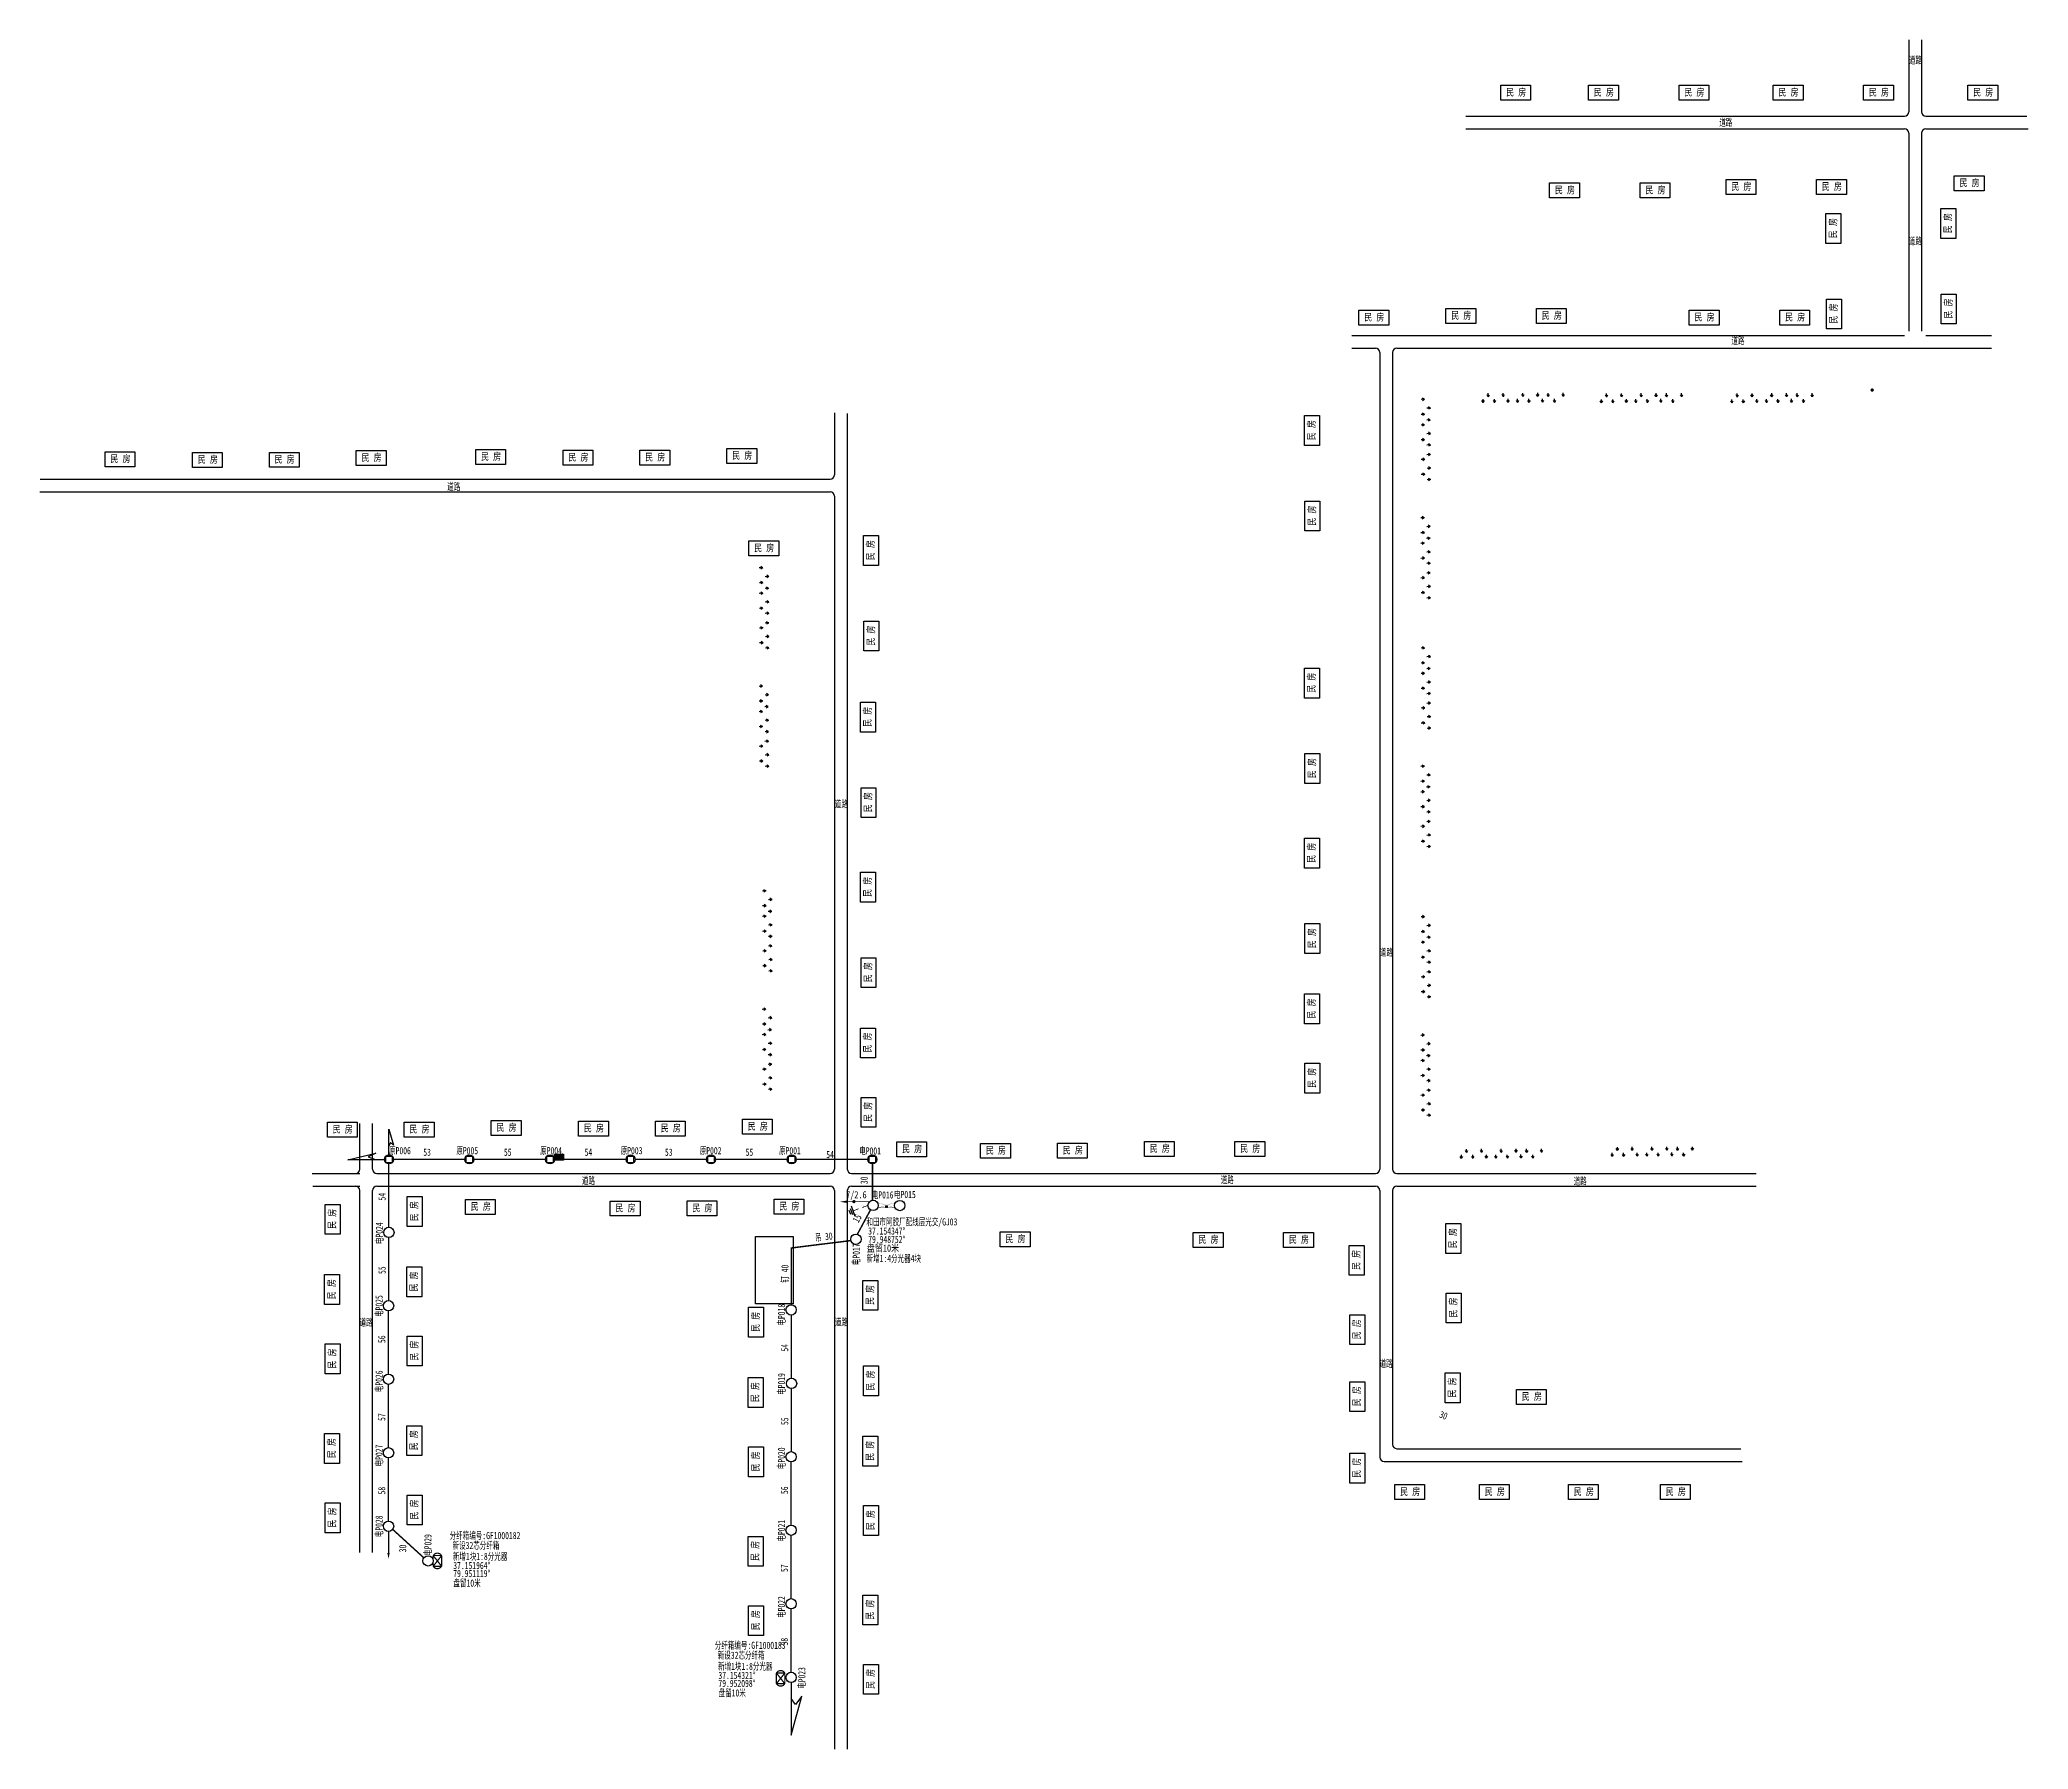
# Model space of a CAD drawing. Header units: millimetres. Extents: x 8503 to 17511, y -15089 to -6869.
# Drawn here: x 8503 to 9196, y -7464 to -6869 of the extents above.
import ezdxf
from ezdxf.enums import TextEntityAlignment as Align

# ---------------------------------------------------------------- set-up
doc = ezdxf.new("R2010")
doc.units = ezdxf.units.MM
for name, color, linetype in [('$DXFH', 7, 'Continuous'), ('0_RDCAD', 2, 'Continuous'), ('bz', 6, 'Continuous'), ('XIANCHAO', 230, 'Continuous')]:
    doc.layers.add(name, color=color, linetype=linetype)
doc.styles.add('宋体', font='', dxfattribs={"width": 0.7, "height": 2.5})
doc.styles.add('粗宋', font='', dxfattribs={"width": 0.75})
doc.styles.get('宋体').set_extended_font_data('SimSun')
doc.styles.get('粗宋').set_extended_font_data('SimSun')

msp = doc.modelspace()

# ---------------------------------------------------------------- texts
at = {"style": '粗宋', "width": 0.65}
for s, p in [('道路', (9156.34, -6876.22)), ('道路', (9090.3, -6897.92)), ('道路', (9156.27, -6939.23)), ('道路', (9094.5, -6973.92)), ('道路', (8647.33, -7024.76)), ('道路', (8782.3, -7135.26)), ('道路', (8972.06, -7186.94)), ('原P006', (8628.61, -7256)), ('53', (8638.06, -7256.55)), ('原P005', (8652.04, -7256)), ('55', (8666.14, -7256.55)), ('原P004', (8681.22, -7256)), ('54', (8694.24, -7256.55)), ('原P003', (8709.26, -7256)), ('53', (8722.2, -7256.55)), ('原P002', (8736.78, -7256)), ('55', (8750.28, -7256.55)), ('原P001', (8764.4, -7256)), ('54', (8778.38, -7257.36)), ('电P001', (8792.31, -7256.09)), ('道路', (8694.24, -7266.41)), ('电P016', (8796.69, -7271.41)), ('电P015', (8804.43, -7271.27)), ('道路', (8916.69, -7266.14)), ('道路', (9039.59, -7266.61)), ('道路', (8616.82, -7315.8)), ('道路', (8782.35, -7315.67)), ('道路', (8971.99, -7330.13))]:
    msp.add_text(s, height=2.5, dxfattribs=at).set_placement(p, align=Align.MIDDLE_CENTER)
at = {"color": 0, "linetype": 'Continuous', "style": '宋体', "width": 0.8}
for p in [(9017.27, -6887.41), (9047.82, -6887.41), (9079.33, -6887.41), (9112.11, -6887.41), (9143.62, -6887.41), (9179.9, -6887.41), (9034.28, -6921.44), (9065.79, -6921.44), (9095.69, -6920.23), (9127.2, -6920.23), (9175.19, -6918.95), (8967.88, -6965.75), (8998.17, -6965.14), (9029.67, -6965.14), (9082.89, -6965.72), (9114.4, -6965.72), (8531.28, -7015.03), (8561.7, -7015.27), (8588.46, -7015.24), (8618.75, -7014.63), (8660.32, -7014.28), (8690.74, -7014.52), (8717.5, -7014.49), (8747.79, -7013.88), (8755.42, -7046.09), (8608.67, -7248.55), (8635.43, -7248.52), (8665.72, -7247.91), (8696.15, -7248.15), (8722.91, -7248.12), (8753.2, -7247.51), (8806.93, -7255.36), (8836.14, -7255.88), (8862.89, -7255.85), (8893.18, -7255.24), (8924.69, -7255.24), (8656.74, -7275.45), (8707.15, -7275.97), (8733.91, -7275.94), (8764.2, -7275.33), (8842.95, -7286.7), (8910.14, -7286.92), (8941.65, -7286.92), (9022.71, -7341.62), (8980.36, -7374.75), (9009.84, -7374.75), (9040.82, -7374.75), (9072.86, -7374.75)]:
    msp.add_text('民 房', height=2.5, dxfattribs=at).set_placement(p, align=Align.MIDDLE_CENTER)
for p in [(9167.58, -6932.99), (9127.59, -6934.73), (9127.76, -6964.49), (9167.75, -6962.76), (8945.98, -7005.08), (8946.15, -7034.85), (8792.42, -7046.88), (8792.59, -7076.65), (8945.98, -7093.03), (8791.4, -7104.9), (8946.15, -7122.79), (8791.57, -7134.67), (8945.98, -7152.24), (8791.4, -7164.12), (8946.15, -7182.01), (8791.57, -7193.88), (8945.98, -7206.48), (8791.4, -7218.36), (8946.15, -7230.63), (8791.57, -7242.5), (8604.96, -7279.77), (8633.57, -7277.05), (8995.19, -7286.49), (8961.57, -7294.08), (8604.79, -7304.24), (8633.4, -7301.52), (8792.26, -7306.27), (8995.36, -7310.63), (8752.45, -7315.59), (8961.74, -7318.22), (8604.96, -7328.39), (8633.57, -7325.66), (8752.28, -7340.07), (8792.43, -7336.03), (8961.74, -7341.51), (8994.95, -7338.45), (8604.79, -7359.58), (8633.4, -7356.86), (8792.26, -7360.51), (8752.45, -7364.21), (8961.74, -7366.44), (8604.96, -7383.73), (8633.57, -7381), (8792.43, -7384.65), (8752.28, -7395.41), (8792.26, -7415.85), (8752.45, -7419.55), (8792.43, -7439.99)]:
    msp.add_text('民 房', height=2.5, rotation=90, dxfattribs=at).set_placement(p, align=Align.MIDDLE_CENTER)
msp.add_text('7/2.6', height=2.5, dxfattribs=at).set_placement((8783.98, -7272.61))
at = {"style": '粗宋', "width": 0.65}
for s, rotation, p in [('30', 90, (8790.23, -7266.32)), ('54', 90, (8622.38, -7272.05)), ('电P024', 90, (8621.43, -7284.74)), ('15', 61.0348, (8787.79, -7279.57)), ('吊', 6.09794, (8774.27, -7286.23)), ('30', 6.09794, (8777.93, -7285.81)), ('电P017', 90, (8787.48, -7292.09)), ('55', 90, (8622.38, -7297.62)), ('40', 90, (8762.65, -7297.05)), ('钉', 90, (8762.65, -7300.83)), ('电P025', 90, (8621.33, -7310.13)), ('电P018', 90, (8761.46, -7313.14)), ('56', 90, (8622.28, -7321.66)), ('54', 90, (8762.58, -7324.65)), ('电P026', 90, (8621.33, -7336.33)), ('电P019', 90, (8761.46, -7337.28)), ('57', 90, (8622.26, -7348.8)), ('55', 90, (8762.58, -7350.23)), ('30', 339.42666, (8992, -7348.15)), ('电P027', 90, (8621.33, -7362.19)), ('电P020', 90, (8761.46, -7363.14)), ('58', 90, (8622.26, -7374.41)), ('56', 90, (8762.48, -7374.26)), ('电P028', 90, (8621.33, -7386.84)), ('电P021', 90, (8761.46, -7388.37)), ('30', 90, (8629.55, -7394.54)), ('电P029', 90, (8638.34, -7393.34)), ('57', 90, (8762.46, -7401.41)), ('电P022', 90, (8761.46, -7414.95)), ('58', 90, (8762.46, -7427.01)), ('电P023', 90, (8768.53, -7439.65))]:
    msp.add_text(s, height=2.5, rotation=rotation, dxfattribs=at).set_placement(p, align=Align.MIDDLE_CENTER)
for s, p in [('和田市阿胶厂配线层光交/GJ03', (8791.05, -7282.05)), ('新增1:4分光器4块', (8791.09, -7294.8, 0.01)), ('新设32芯分纤箱', (8646.94, -7394.72, 0)), ('新增1块1:8分光器', (8647.04, -7398.56, 0)), ('新设32芯分纤箱', (8739.27, -7432.98, -0.01)), ('新增1块1:8分光器', (8739.37, -7436.82, -0.01))]:
    msp.add_text(s, height=2.5, dxfattribs=at).set_placement(p)
at = {"color": 6, "style": '粗宋', "width": 0.65}
for s, p in [(' 37.154347°', (8797.46, -7283.98)), (' 79.948752°', (8797.46, -7286.92)), (' 37.151964°', (8652.97, -7400.48)), (' 79.951119°', (8652.96, -7403.26)), (' 37.154321°', (8745.3, -7438.74, -0.02)), (' 79.952098°', (8745.29, -7441.52, -0.02))]:
    msp.add_text(s, height=2.5, dxfattribs=at).set_placement(p, align=Align.MIDDLE_CENTER)
at = {"color": 1, "linetype": 'Continuous', "lineweight": -3, "style": '宋体', "width": 0.8}
msp.add_text('盘留10米', height=2.5, dxfattribs=at).set_placement((8791.17, -7291.2))
at = {"color": 3, "style": '粗宋', "width": 0.65}
for s, p in [('分纤箱编号:GF1000182', (8658.23, -7390.03, 0.01)), ('分纤箱编号:GF1000183', (8750.56, -7428.27, 0.01))]:
    msp.add_text(s, height=2.5, dxfattribs=at).set_placement(p, align=Align.MIDDLE_CENTER)
at = {"color": 1, "style": '粗宋', "width": 0.65}
for p in [(8647.24, -7407.83), (8739.56, -7446.09, -0.02)]:
    msp.add_text('盘留10米', height=2.5, dxfattribs=at).set_placement(p)

# ---------------------------------------------------------------- blocks, each defined once
blk = doc.blocks.new('A$C74F60C3E')
at = {"const_width": 0.4}
for points in [[(1.05, 3), (0.58, 2.63), (0.46, 2.47), (0.36, 2.3), (0.25, 1.98), (0.2, 1.6), (0.21, 1.4), (0.25, 1.21), (0.32, 0.99), (0.41, 0.81), (0.52, 0.65), (0.68, 0.47), (0.75, 0.4), (1.05, 0.2)], [(1, 3), (4.55, 3)], [(1, 0.2), (4.55, 3)], [(4.55, 0.2), (1, 3)], [(1, 3), (1, 0.2)], [(1, 0.2), (4.55, 0.2)], [(4.5, 3), (4.97, 2.63), (5.09, 2.47), (5.19, 2.3), (5.3, 1.98), (5.35, 1.6), (5.34, 1.4), (5.3, 1.21), (5.23, 0.99), (5.13, 0.81), (5.03, 0.65), (4.87, 0.47), (4.8, 0.4), (4.5, 0.2)], [(4.55, 3), (4.55, 0.2)]]:
    blk.add_lwpolyline(points, dxfattribs=at)
blk = doc.blocks.new('2007')
blk.add_lwpolyline([(1.7, 1.48), (-1.7, 1.47), (-1.7, 1.47), (-1.7, -1.46), (1.7, -1.46)], close=True)
blk.add_circle((0, 0), 2.25)
at = {"layer": 'DEFPOINTS'}
blk.add_point((0, 0), dxfattribs=at)
blk = doc.blocks.new('10002')
blk.add_line((0, 0), (7.55, 0))
blk.add_lwpolyline([(7.56, 0, 0.824, 0, 0), (9.46, 0, 0, 0, 0)], format="xyseb")
blk = doc.blocks.new('10001')
at = {"const_width": 0.2}
blk.add_lwpolyline([(0, 0), (8.34, 0)], dxfattribs=at)
blk.add_lwpolyline([(7.91, 0, 0.824, 0, 0), (10.27, 0, 0, 0, 0)], format="xyseb")
blk = doc.blocks.new('11007')
for p, q in [((5.59, -1.9), (5.59, 1.9)), ((6.16, -1.16), (6.16, 1.16)), ((6.78, -0.77), (6.78, 0.77))]:
    blk.add_line(p, q)
at = {"const_width": 0.23}
for points in [[(1.56, 0), (0, 0)], [(5.56, 0), (3.96, 0)]]:
    blk.add_lwpolyline(points, dxfattribs=at)
for points in [[(1.56, 0, 0.398, 0, 0), (2.37, 0, 0, 0, 0)], [(4.05, 0, 0.398, 0, 0), (3.23, 0, 0, 0, 0)]]:
    blk.add_lwpolyline(points, format="xyseb")

# ---------------------------------------------------------------- hatches: boundary and pattern name
for points in [[(9140.64, -6991.13, 1), (9141.84, -6991.13, 1)], [(8786.68, -7273.15, 1), (8786.68, -7274.35, 1)]]:
    msp.add_hatch(color=256).paths.add_polyline_path(points)
at = {"linetype": 'Continuous'}
h = msp.add_hatch(dxfattribs=at)
h.set_pattern_fill('ANSI31', color=256, angle=270, style=0)
h.set_pattern_definition([(315, (10663.4029, -7393.74024), (0.088388348, 0.088388348), [])])
h.paths.add_polyline_path([(8685.54, -7257.19), (8685.54, -7259.34), (8682.43, -7259.34), (8682.43, -7257.19)])

# ---------------------------------------------------------------- linework, layer by layer
at = {"layer": '$DXFH', "linetype": 'Continuous'}
for p, q in [((9007.59, -6993.44), (9007.16, -6992.76)), ((9007.59, -6993.47), (9007.54, -6992.24)), ((9007.64, -6993.44), (9008.02, -6992.76)), ((9012.78, -6993.41), (9012.35, -6992.72)), ((9012.83, -6993.44), (9012.73, -6992.21)), ((9012.83, -6993.37), (9013.21, -6992.72)), ((9019.64, -6993.38), (9019.21, -6992.69)), ((9019.63, -6993.41), (9019.59, -6992.18)), ((9019.68, -6993.38), (9020.06, -6992.69)), ((9024.83, -6993.34), (9024.4, -6992.66)), ((9024.87, -6993.38), (9024.78, -6992.15)), ((9024.87, -6993.31), (9025.25, -6992.66)), ((9028.51, -6993.38), (9028.08, -6992.69)), ((9028.51, -6993.41), (9028.46, -6992.18)), ((9028.55, -6993.38), (9028.94, -6992.69)), ((9033.7, -6993.34), (9033.27, -6992.66)), ((9033.74, -6993.38), (9033.65, -6992.15)), ((9033.74, -6993.31), (9034.12, -6992.66)), ((9048.81, -6993.51), (9048.38, -6992.83)), ((9048.81, -6993.55), (9048.76, -6992.32)), ((9048.86, -6993.51), (9049.24, -6992.83)), ((9054, -6993.48), (9053.57, -6992.8)), ((9054.05, -6993.51), (9053.95, -6992.29)), ((9054.05, -6993.45), (9054.43, -6992.8)), ((9060.85, -6993.45), (9060.42, -6992.77)), ((9060.85, -6993.49), (9060.8, -6992.26)), ((9060.9, -6993.45), (9061.28, -6992.77)), ((9066.04, -6993.42), (9065.61, -6992.74)), ((9066.09, -6993.45), (9065.99, -6992.23)), ((9066.09, -6993.38), (9066.47, -6992.74)), ((9069.73, -6993.45), (9069.3, -6992.77)), ((9069.72, -6993.49), (9069.68, -6992.26)), ((9069.77, -6993.45), (9070.15, -6992.77)), ((9074.92, -6993.42), (9074.49, -6992.74)), ((9074.96, -6993.45), (9074.87, -6992.23)), ((9074.96, -6993.38), (9075.34, -6992.74)), ((9094.27, -6993.51), (9093.84, -6992.83)), ((9094.27, -6993.55), (9094.22, -6992.32)), ((9094.31, -6993.51), (9094.7, -6992.83)), ((9099.46, -6993.48), (9099.03, -6992.8)), ((9099.5, -6993.51), (9099.41, -6992.29)), ((9099.5, -6993.45), (9099.88, -6992.8)), ((9106.31, -6993.45), (9105.88, -6992.77)), ((9106.31, -6993.49), (9106.26, -6992.26)), ((9106.36, -6993.45), (9106.74, -6992.77)), ((9111.5, -6993.42), (9111.07, -6992.74)), ((9111.55, -6993.45), (9111.45, -6992.23)), ((9111.55, -6993.38), (9111.93, -6992.74)), ((9115.18, -6993.45), (9114.76, -6992.77)), ((9115.18, -6993.49), (9115.13, -6992.26)), ((9115.23, -6993.45), (9115.61, -6992.77)), ((9120.37, -6993.42), (9119.95, -6992.74)), ((9120.42, -6993.45), (9120.33, -6992.23)), ((9120.42, -6993.38), (9120.8, -6992.74)), ((8985.38, -6994.35), (8984.16, -6994.45)), ((8985.42, -6999.59), (8984.19, -6999.64)), ((8985.32, -6994.35), (8984.67, -6993.97)), ((8985.35, -6994.4), (8984.67, -6994.83)), ((8985.38, -6999.54), (8984.7, -6999.16)), ((8985.38, -6999.59), (8984.7, -7000.02)), ((8987.46, -6997.4), (8986.23, -6997.49)), ((8987.39, -6997.4), (8986.75, -6996.97)), ((8987.43, -6997.45), (8986.75, -6997.83)), ((9005.78, -6995.48), (9005.36, -6994.8)), ((9005.83, -6995.52), (9005.74, -6994.29)), ((9005.83, -6995.45), (9006.21, -6994.8)), ((9009.73, -6995.48), (9009.35, -6994.8)), ((9009.78, -6995.52), (9009.69, -6994.29)), ((9009.78, -6995.45), (9010.21, -6994.8)), ((9014.48, -6995.39), (9014.06, -6994.71)), ((9014.53, -6995.42), (9014.44, -6994.2)), ((9014.53, -6995.35), (9014.91, -6994.71)), ((9017.83, -6995.42), (9017.4, -6994.74)), ((9017.87, -6995.46), (9017.78, -6994.23)), ((9017.87, -6995.39), (9018.25, -6994.74)), ((9021.78, -6995.42), (9021.4, -6994.74)), ((9021.83, -6995.46), (9021.73, -6994.23)), ((9021.82, -6995.39), (9022.25, -6994.74)), ((9026.53, -6995.33), (9026.1, -6994.65)), ((9026.57, -6995.36), (9026.48, -6994.13)), ((9026.57, -6995.29), (9026.95, -6994.65)), ((9030.65, -6995.42), (9030.27, -6994.74)), ((9030.7, -6995.46), (9030.6, -6994.23)), ((9030.7, -6995.39), (9031.13, -6994.74)), ((9047, -6995.56), (9046.57, -6994.88)), ((9047.05, -6995.59), (9046.95, -6994.37)), ((9047.05, -6995.53), (9047.43, -6994.88)), ((9050.95, -6995.56), (9050.57, -6994.88)), ((9051, -6995.59), (9050.9, -6994.37)), ((9051, -6995.52), (9051.43, -6994.88)), ((9055.7, -6995.47), (9055.27, -6994.78)), ((9055.75, -6995.5), (9055.65, -6994.27)), ((9055.75, -6995.43), (9056.13, -6994.78)), ((9059.04, -6995.5), (9058.62, -6994.82)), ((9059.09, -6995.53), (9059, -6994.3)), ((9059.09, -6995.46), (9059.47, -6994.82)), ((9062.99, -6995.5), (9062.61, -6994.82)), ((9063.04, -6995.53), (9062.95, -6994.3)), ((9063.04, -6995.46), (9063.47, -6994.82)), ((9067.74, -6995.4), (9067.32, -6994.72)), ((9067.79, -6995.44), (9067.7, -6994.21)), ((9067.79, -6995.37), (9068.17, -6994.72)), ((9071.87, -6995.5), (9071.49, -6994.82)), ((9071.92, -6995.53), (9071.82, -6994.3)), ((9071.91, -6995.46), (9072.34, -6994.82)), ((9092.46, -6995.56), (9092.03, -6994.88)), ((9092.51, -6995.59), (9092.41, -6994.37)), ((9092.51, -6995.53), (9092.89, -6994.88)), ((9096.41, -6995.56), (9096.03, -6994.88)), ((9096.46, -6995.59), (9096.36, -6994.37)), ((9096.46, -6995.52), (9096.89, -6994.88)), ((9101.16, -6995.47), (9100.73, -6994.78)), ((9101.21, -6995.5), (9101.11, -6994.27)), ((9101.21, -6995.43), (9101.59, -6994.78)), ((9104.5, -6995.5), (9104.07, -6994.82)), ((9104.55, -6995.53), (9104.45, -6994.3)), ((9104.55, -6995.46), (9104.93, -6994.82)), ((9108.45, -6995.5), (9108.07, -6994.82)), ((9108.5, -6995.53), (9108.41, -6994.3)), ((9108.5, -6995.46), (9108.93, -6994.82)), ((9113.2, -6995.4), (9112.77, -6994.72)), ((9113.25, -6995.44), (9113.15, -6994.21)), ((9113.25, -6995.37), (9113.63, -6994.72)), ((9117.33, -6995.5), (9116.94, -6994.82)), ((9117.37, -6995.53), (9117.28, -6994.3)), ((9117.37, -6995.46), (9117.8, -6994.82)), ((8985.38, -7003.23), (8984.16, -7003.32)), ((8985.32, -7003.23), (8984.67, -7002.85)), ((8985.35, -7003.27), (8984.67, -7003.7)), ((8987.37, -7001.52), (8986.14, -7001.62)), ((8987.46, -7006.27), (8986.23, -7006.37)), ((8987.3, -7001.52), (8986.65, -7001.14)), ((8987.33, -7001.57), (8986.65, -7002)), ((8987.39, -7006.27), (8986.75, -7005.84)), ((8987.43, -7006.32), (8986.75, -7006.7)), ((8985.42, -7008.46), (8984.19, -7008.51)), ((8985.38, -7008.42), (8984.7, -7008.04)), ((8985.38, -7008.46), (8984.7, -7008.89)), ((8987.43, -7013.57), (8986.2, -7013.66)), ((8987.46, -7010.22), (8986.23, -7010.32)), ((8987.36, -7013.57), (8986.71, -7013.19)), ((8987.4, -7013.61), (8986.71, -7014.04)), ((8987.39, -7010.23), (8986.75, -7009.84)), ((8987.43, -7010.27), (8986.75, -7010.7)), ((8985.44, -7015.27), (8984.22, -7015.36)), ((8985.48, -7020.51), (8984.25, -7020.55)), ((8985.38, -7015.27), (8984.73, -7014.89)), ((8985.41, -7015.32), (8984.73, -7015.74)), ((8985.44, -7020.46), (8984.76, -7020.08)), ((8985.44, -7020.5), (8984.76, -7020.93)), ((8987.52, -7018.31), (8986.3, -7018.41)), ((8987.46, -7018.32), (8986.81, -7017.89)), ((8987.49, -7018.36), (8986.81, -7018.74)), ((8987.52, -7022.27), (8986.3, -7022.36)), ((8987.46, -7022.27), (8986.81, -7021.89)), ((8987.49, -7022.31), (8986.81, -7022.74)), ((8985.31, -7035.57), (8984.08, -7035.67)), ((8985.34, -7040.81), (8984.11, -7040.86)), ((8985.24, -7035.57), (8984.59, -7035.19)), ((8985.27, -7035.62), (8984.59, -7036.05)), ((8985.31, -7040.76), (8984.62, -7040.38)), ((8985.31, -7040.81), (8984.63, -7041.23)), ((8987.39, -7038.62), (8986.16, -7038.71)), ((8987.32, -7038.62), (8986.67, -7038.19)), ((8987.35, -7038.66), (8986.67, -7039.05)), ((8985.31, -7044.44), (8984.08, -7044.54)), ((8985.24, -7044.44), (8984.59, -7044.06)), ((8985.27, -7044.49), (8984.59, -7044.92)), ((8987.29, -7042.74), (8986.06, -7042.84)), ((8987.39, -7047.49), (8986.16, -7047.58)), ((8987.22, -7042.74), (8986.58, -7042.36)), ((8987.26, -7042.79), (8986.58, -7043.22)), ((8987.32, -7047.49), (8986.67, -7047.06)), ((8987.35, -7047.54), (8986.67, -7047.92)), ((8754.97, -7053), (8753.74, -7053.09)), ((8754.9, -7053), (8754.25, -7052.62)), ((8754.94, -7053.04), (8754.26, -7053.47)), ((8985.34, -7049.68), (8984.11, -7049.73)), ((8985.31, -7049.63), (8984.62, -7049.25)), ((8985.31, -7049.68), (8984.63, -7050.11)), ((8987.35, -7054.78), (8986.13, -7054.88)), ((8987.39, -7051.44), (8986.16, -7051.54)), ((8987.29, -7054.78), (8986.64, -7054.4)), ((8987.32, -7054.83), (8986.64, -7055.26)), ((8987.32, -7051.44), (8986.67, -7051.06)), ((8987.35, -7051.49), (8986.67, -7051.92)), ((8754.97, -7061.87), (8753.74, -7061.96)), ((8755, -7058.23), (8753.78, -7058.28)), ((8754.9, -7061.87), (8754.25, -7061.49)), ((8754.94, -7061.92), (8754.26, -7062.34)), ((8754.97, -7058.19), (8754.29, -7057.81)), ((8754.97, -7058.23), (8754.29, -7058.66)), ((8756.95, -7060.17), (8755.73, -7060.26)), ((8757.05, -7056.04), (8755.82, -7056.14)), ((8756.89, -7060.17), (8756.24, -7059.79)), ((8756.92, -7060.21), (8756.24, -7060.64)), ((8756.98, -7056.04), (8756.33, -7055.61)), ((8757.01, -7056.09), (8756.33, -7056.47)), ((8985.37, -7056.49), (8984.14, -7056.58)), ((8985.4, -7061.72), (8984.17, -7061.77)), ((8985.3, -7056.49), (8984.65, -7056.11)), ((8985.34, -7056.53), (8984.65, -7056.96)), ((8985.37, -7061.68), (8984.69, -7061.29)), ((8985.37, -7061.72), (8984.69, -7062.15)), ((8987.45, -7059.53), (8986.22, -7059.63)), ((8987.38, -7059.53), (8986.73, -7059.1)), ((8987.41, -7059.58), (8986.73, -7059.96)), ((8755, -7067.11), (8753.78, -7067.15)), ((8754.97, -7067.06), (8754.29, -7066.68)), ((8754.97, -7067.1), (8754.29, -7067.53)), ((8757.05, -7064.92), (8755.82, -7065.01)), ((8757.05, -7068.87), (8755.82, -7068.96)), ((8756.98, -7064.92), (8756.33, -7064.49)), ((8757.01, -7064.96), (8756.33, -7065.34)), ((8756.98, -7068.87), (8756.33, -7068.49)), ((8757.02, -7068.91), (8756.33, -7069.34)), ((8987.45, -7063.48), (8986.22, -7063.58)), ((8987.38, -7063.49), (8986.73, -7063.1)), ((8987.41, -7063.53), (8986.73, -7063.96)), ((8755.03, -7073.91), (8753.8, -7074.01)), ((8754.96, -7073.91), (8754.32, -7073.53)), ((8755, -7073.96), (8754.32, -7074.39)), ((8757.02, -7072.21), (8755.79, -7072.3)), ((8756.95, -7072.21), (8756.3, -7071.83)), ((8756.98, -7072.26), (8756.3, -7072.68)), ((8755.07, -7079.15), (8753.84, -7079.2)), ((8755.03, -7079.1), (8754.35, -7078.72)), ((8755.03, -7079.15), (8754.35, -7079.58)), ((8757.11, -7076.96), (8755.88, -7077.05)), ((8757.11, -7080.91), (8755.88, -7081.01)), ((8757.04, -7076.96), (8756.39, -7076.53)), ((8757.08, -7077.01), (8756.39, -7077.39)), ((8757.04, -7080.91), (8756.39, -7080.53)), ((8757.08, -7080.96), (8756.4, -7081.39)), ((8985.38, -7080.93), (8984.16, -7081.02)), ((8985.32, -7080.93), (8984.67, -7080.55)), ((8985.35, -7080.97), (8984.67, -7081.4)), ((8985.38, -7089.8), (8984.16, -7089.89)), ((8985.42, -7086.16), (8984.19, -7086.21)), ((8985.32, -7089.8), (8984.67, -7089.42)), ((8985.35, -7089.85), (8984.67, -7090.27)), ((8985.38, -7086.12), (8984.7, -7085.74)), ((8985.38, -7086.16), (8984.7, -7086.59)), ((8987.37, -7088.1), (8986.14, -7088.19)), ((8987.46, -7083.97), (8986.23, -7084.07)), ((8987.3, -7088.1), (8986.65, -7087.72)), ((8987.33, -7088.14), (8986.65, -7088.57)), ((8987.39, -7083.97), (8986.75, -7083.55)), ((8987.43, -7084.02), (8986.75, -7084.4)), ((8754.89, -7094.21), (8753.67, -7094.31)), ((8754.83, -7094.21), (8754.18, -7093.83)), ((8754.86, -7094.26), (8754.18, -7094.69)), ((8756.91, -7097.26), (8756.26, -7096.83)), ((8985.42, -7095.04), (8984.19, -7095.08)), ((8985.38, -7094.99), (8984.7, -7094.61)), ((8985.38, -7095.04), (8984.7, -7095.46)), ((8987.46, -7092.85), (8986.23, -7092.94)), ((8987.46, -7096.8), (8986.23, -7096.89)), ((8987.39, -7092.85), (8986.75, -7092.42)), ((8987.43, -7092.89), (8986.75, -7093.27)), ((8987.39, -7096.8), (8986.75, -7096.42)), ((8987.43, -7096.84), (8986.75, -7097.27)), ((8754.89, -7103.09), (8753.67, -7103.18)), ((8754.93, -7099.45), (8753.7, -7099.5)), ((8754.83, -7103.09), (8754.18, -7102.71)), ((8754.86, -7103.13), (8754.18, -7103.56)), ((8754.89, -7099.4), (8754.21, -7099.02)), ((8754.89, -7099.45), (8754.21, -7099.88)), ((8756.88, -7101.38), (8755.65, -7101.48)), ((8756.97, -7097.26), (8755.75, -7097.35)), ((8756.81, -7101.38), (8756.16, -7101)), ((8756.85, -7101.43), (8756.16, -7101.86)), ((8756.94, -7097.31), (8756.26, -7097.69)), ((8985.44, -7101.84), (8984.22, -7101.94)), ((8985.38, -7101.84), (8984.73, -7101.46)), ((8985.41, -7101.89), (8984.73, -7102.32)), ((8987.43, -7100.14), (8986.2, -7100.23)), ((8987.36, -7100.14), (8986.71, -7099.76)), ((8987.4, -7100.19), (8986.71, -7100.61)), ((8754.93, -7108.32), (8753.7, -7108.37)), ((8754.89, -7108.28), (8754.21, -7107.9)), ((8754.89, -7108.32), (8754.21, -7108.75)), ((8756.97, -7106.13), (8755.75, -7106.23)), ((8756.97, -7110.08), (8755.75, -7110.18)), ((8756.91, -7106.13), (8756.26, -7105.7)), ((8756.94, -7106.18), (8756.26, -7106.56)), ((8756.91, -7110.09), (8756.26, -7109.7)), ((8756.94, -7110.13), (8756.26, -7110.56)), ((8985.48, -7107.08), (8984.25, -7107.13)), ((8985.44, -7107.03), (8984.76, -7106.65)), ((8985.44, -7107.08), (8984.76, -7107.51)), ((8987.52, -7104.89), (8986.3, -7104.98)), ((8987.52, -7108.84), (8986.3, -7108.94)), ((8987.46, -7104.89), (8986.81, -7104.46)), ((8987.49, -7104.94), (8986.81, -7105.32)), ((8987.46, -7108.84), (8986.81, -7108.46)), ((8987.49, -7108.89), (8986.81, -7109.32)), ((8754.96, -7115.13), (8753.73, -7115.22)), ((8754.89, -7115.13), (8754.24, -7114.75)), ((8754.92, -7115.18), (8754.24, -7115.6)), ((8756.94, -7113.43), (8755.71, -7113.52)), ((8756.87, -7113.43), (8756.22, -7113.05)), ((8756.91, -7113.47), (8756.23, -7113.9)), ((8756.97, -7118.18), (8756.32, -7117.75)), ((8754.99, -7120.37), (8753.76, -7120.41)), ((8754.96, -7120.32), (8754.27, -7119.94)), ((8754.96, -7120.36), (8754.27, -7120.79)), ((8757.04, -7118.17), (8755.81, -7118.27)), ((8757.04, -7122.13), (8755.81, -7122.22)), ((8757, -7118.22), (8756.32, -7118.6)), ((8756.97, -7122.13), (8756.32, -7121.75)), ((8757, -7122.17), (8756.32, -7122.6)), ((8985.31, -7122.14), (8984.08, -7122.24)), ((8985.24, -7122.14), (8984.59, -7121.76)), ((8985.27, -7122.19), (8984.59, -7122.62)), ((8985.31, -7131.02), (8984.08, -7131.11)), ((8985.34, -7127.38), (8984.11, -7127.43)), ((8985.24, -7131.02), (8984.59, -7130.64)), ((8985.27, -7131.06), (8984.59, -7131.49)), ((8985.31, -7127.33), (8984.62, -7126.95)), ((8985.31, -7127.38), (8984.63, -7127.81)), ((8987.29, -7129.31), (8986.06, -7129.41)), ((8987.39, -7125.19), (8986.16, -7125.29)), ((8987.22, -7129.32), (8986.58, -7128.93)), ((8987.26, -7129.36), (8986.58, -7129.79)), ((8987.32, -7125.19), (8986.67, -7124.76)), ((8987.35, -7125.24), (8986.67, -7125.62)), ((8985.34, -7136.25), (8984.11, -7136.3)), ((8985.31, -7136.21), (8984.62, -7135.83)), ((8985.31, -7136.25), (8984.63, -7136.68)), ((8987.39, -7134.06), (8986.16, -7134.16)), ((8987.39, -7138.02), (8986.16, -7138.11)), ((8987.32, -7134.06), (8986.67, -7133.64)), ((8987.35, -7134.11), (8986.67, -7134.49)), ((8987.32, -7138.02), (8986.67, -7137.64)), ((8987.35, -7138.06), (8986.67, -7138.49)), ((8985.37, -7143.06), (8984.14, -7143.15)), ((8985.3, -7143.06), (8984.65, -7142.68)), ((8985.34, -7143.11), (8984.65, -7143.53)), ((8987.35, -7141.36), (8986.13, -7141.45)), ((8987.29, -7141.36), (8986.64, -7140.98)), ((8987.32, -7141.4), (8986.64, -7141.83)), ((8985.4, -7148.3), (8984.17, -7148.34)), ((8985.37, -7148.25), (8984.69, -7147.87)), ((8985.37, -7148.3), (8984.69, -7148.72)), ((8987.45, -7146.11), (8986.22, -7146.2)), ((8987.45, -7150.06), (8986.22, -7150.15)), ((8987.38, -7146.11), (8986.73, -7145.68)), ((8987.41, -7146.15), (8986.73, -7146.53)), ((8987.38, -7150.06), (8986.73, -7149.68)), ((8987.41, -7150.1), (8986.73, -7150.53)), ((8756.08, -7165.5), (8754.86, -7165.6)), ((8756.02, -7165.51), (8755.37, -7165.12)), ((8756.05, -7165.55), (8755.37, -7165.98)), ((8756.12, -7170.74), (8754.89, -7170.79)), ((8756.08, -7170.69), (8755.4, -7170.31)), ((8756.08, -7170.74), (8755.4, -7171.17)), ((8758.07, -7172.67), (8756.84, -7172.77)), ((8758.16, -7168.55), (8756.93, -7168.65)), ((8758, -7172.68), (8757.35, -7172.29)), ((8758.03, -7172.72), (8757.35, -7173.15)), ((8758.09, -7168.55), (8757.45, -7168.12)), ((8758.13, -7168.6), (8757.45, -7168.98)), ((8756.08, -7174.38), (8754.86, -7174.47)), ((8756.12, -7179.61), (8754.89, -7179.66)), ((8756.02, -7174.38), (8755.37, -7174)), ((8756.05, -7174.42), (8755.37, -7174.85)), ((8756.08, -7179.57), (8755.4, -7179.19)), ((8756.08, -7179.61), (8755.4, -7180.04)), ((8758.16, -7177.42), (8756.93, -7177.52)), ((8758.09, -7177.42), (8757.45, -7177)), ((8758.13, -7177.47), (8757.45, -7177.85)), ((8985.38, -7174.53), (8984.16, -7174.63)), ((8985.42, -7179.77), (8984.19, -7179.82)), ((8985.32, -7174.53), (8984.67, -7174.15)), ((8985.35, -7174.58), (8984.67, -7175.01)), ((8985.38, -7179.72), (8984.7, -7179.34)), ((8985.38, -7179.77), (8984.7, -7180.2)), ((8987.46, -7177.58), (8986.23, -7177.68)), ((8987.39, -7177.58), (8986.75, -7177.15)), ((8987.43, -7177.63), (8986.75, -7178.01)), ((8756.14, -7186.42), (8754.92, -7186.51)), ((8756.08, -7186.42), (8755.43, -7186.04)), ((8756.11, -7186.47), (8755.43, -7186.89)), ((8758.13, -7184.72), (8756.9, -7184.81)), ((8758.16, -7181.38), (8756.93, -7181.47)), ((8758.06, -7184.72), (8757.41, -7184.34)), ((8758.1, -7184.76), (8757.41, -7185.19)), ((8758.09, -7181.38), (8757.45, -7181)), ((8758.13, -7181.42), (8757.45, -7181.85)), ((8985.38, -7183.41), (8984.16, -7183.5)), ((8985.32, -7183.41), (8984.67, -7183.03)), ((8985.35, -7183.45), (8984.67, -7183.88)), ((8987.37, -7181.7), (8986.14, -7181.8)), ((8987.46, -7186.45), (8986.23, -7186.55)), ((8987.3, -7181.71), (8986.65, -7181.32)), ((8987.33, -7181.75), (8986.65, -7182.18)), ((8987.39, -7186.45), (8986.75, -7186.03)), ((8987.43, -7186.5), (8986.75, -7186.88)), ((8756.18, -7191.66), (8754.95, -7191.7)), ((8756.14, -7191.61), (8755.46, -7191.23)), ((8756.14, -7191.66), (8755.46, -7192.08)), ((8758.22, -7189.47), (8757, -7189.56)), ((8758.22, -7193.42), (8757, -7193.51)), ((8758.16, -7189.47), (8757.51, -7189.04)), ((8758.19, -7189.51), (8757.51, -7189.89)), ((8758.16, -7193.42), (8757.51, -7193.04)), ((8758.19, -7193.46), (8757.51, -7193.89)), ((8985.42, -7188.64), (8984.19, -7188.69)), ((8985.38, -7188.6), (8984.7, -7188.22)), ((8985.38, -7188.64), (8984.7, -7189.07)), ((8987.43, -7193.75), (8986.2, -7193.84)), ((8987.46, -7190.41), (8986.23, -7190.5)), ((8987.36, -7193.75), (8986.71, -7193.37)), ((8987.4, -7193.79), (8986.71, -7194.22)), ((8987.39, -7190.41), (8986.75, -7190.03)), ((8987.43, -7190.45), (8986.75, -7190.88)), ((8985.44, -7195.45), (8984.22, -7195.54)), ((8985.48, -7200.69), (8984.25, -7200.73)), ((8985.38, -7195.45), (8984.73, -7195.07)), ((8985.41, -7195.5), (8984.73, -7195.92)), ((8985.44, -7200.64), (8984.76, -7200.26)), ((8985.44, -7200.69), (8984.76, -7201.11)), ((8987.52, -7198.5), (8986.3, -7198.59)), ((8987.46, -7198.5), (8986.81, -7198.07)), ((8987.49, -7198.54), (8986.81, -7198.92)), ((8756.01, -7206.72), (8754.78, -7206.82)), ((8755.94, -7206.72), (8755.29, -7206.34)), ((8755.97, -7206.77), (8755.29, -7207.2)), ((8987.52, -7202.45), (8986.3, -7202.54)), ((8987.46, -7202.45), (8986.81, -7202.07)), ((8987.49, -7202.49), (8986.81, -7202.92)), ((8756.04, -7211.96), (8754.81, -7212.01)), ((8756.01, -7211.91), (8755.32, -7211.53)), ((8756.01, -7211.96), (8755.33, -7212.39)), ((8757.99, -7213.89), (8756.76, -7213.99)), ((8758.09, -7209.77), (8756.86, -7209.86)), ((8757.92, -7213.89), (8757.28, -7213.51)), ((8757.96, -7213.94), (8757.28, -7214.37)), ((8758.02, -7209.77), (8757.37, -7209.34)), ((8758.05, -7209.82), (8757.37, -7210.2)), ((8756.01, -7215.59), (8754.78, -7215.69)), ((8756.04, -7220.83), (8754.81, -7220.88)), ((8755.94, -7215.6), (8755.29, -7215.21)), ((8755.97, -7215.64), (8755.29, -7216.07)), ((8756.01, -7220.78), (8755.32, -7220.4)), ((8756.01, -7220.83), (8755.33, -7221.26)), ((8758.09, -7218.64), (8756.86, -7218.74)), ((8758.02, -7218.64), (8757.37, -7218.21)), ((8758.05, -7218.69), (8757.37, -7219.07)), ((8985.31, -7215.75), (8984.08, -7215.85)), ((8985.34, -7220.99), (8984.11, -7221.04)), ((8985.24, -7215.75), (8984.59, -7215.37)), ((8985.27, -7215.8), (8984.59, -7216.23)), ((8985.31, -7220.94), (8984.62, -7220.56)), ((8985.31, -7220.99), (8984.63, -7221.42)), ((8987.39, -7218.8), (8986.16, -7218.89)), ((8987.32, -7218.8), (8986.67, -7218.37)), ((8987.35, -7218.85), (8986.67, -7219.23)), ((8756.07, -7227.64), (8754.84, -7227.73)), ((8756, -7227.64), (8755.35, -7227.26)), ((8756.04, -7227.68), (8755.35, -7228.11)), ((8758.05, -7225.93), (8756.83, -7226.03)), ((8758.09, -7222.59), (8756.86, -7222.69)), ((8757.99, -7225.94), (8757.34, -7225.55)), ((8758.02, -7225.98), (8757.34, -7226.41)), ((8758.02, -7222.59), (8757.37, -7222.21)), ((8758.05, -7222.64), (8757.37, -7223.07)), ((8985.31, -7224.62), (8984.08, -7224.72)), ((8985.24, -7224.62), (8984.59, -7224.24)), ((8985.27, -7224.67), (8984.59, -7225.1)), ((8987.29, -7222.92), (8986.06, -7223.02)), ((8987.39, -7227.67), (8986.16, -7227.77)), ((8987.22, -7222.92), (8986.58, -7222.54)), ((8987.26, -7222.97), (8986.58, -7223.4)), ((8987.32, -7227.67), (8986.67, -7227.24)), ((8987.35, -7227.72), (8986.67, -7228.1)), ((8756.1, -7232.87), (8754.87, -7232.92)), ((8756.07, -7232.83), (8755.39, -7232.45)), ((8756.07, -7232.87), (8755.39, -7233.3)), ((8758.15, -7230.68), (8756.92, -7230.78)), ((8758.15, -7234.64), (8756.92, -7234.73)), ((8758.08, -7230.68), (8757.43, -7230.26)), ((8758.11, -7230.73), (8757.43, -7231.11)), ((8758.08, -7234.64), (8757.43, -7234.26)), ((8758.11, -7234.68), (8757.43, -7235.11)), ((8985.34, -7229.86), (8984.11, -7229.91)), ((8985.31, -7229.81), (8984.62, -7229.43)), ((8985.31, -7229.86), (8984.63, -7230.29)), ((8987.35, -7234.96), (8986.13, -7235.06)), ((8987.39, -7231.62), (8986.16, -7231.72)), ((8987.29, -7234.97), (8986.64, -7234.58)), ((8987.32, -7235.01), (8986.64, -7235.44)), ((8987.32, -7231.62), (8986.67, -7231.24)), ((8987.35, -7231.67), (8986.67, -7232.1)), ((8985.37, -7236.67), (8984.14, -7236.76)), ((8985.4, -7241.9), (8984.17, -7241.95)), ((8985.3, -7236.67), (8984.65, -7236.29)), ((8985.34, -7236.71), (8984.65, -7237.14)), ((8985.37, -7241.86), (8984.69, -7241.48)), ((8985.37, -7241.9), (8984.69, -7242.33)), ((8987.45, -7239.71), (8986.22, -7239.81)), ((8987.38, -7239.71), (8986.73, -7239.29)), ((8987.41, -7239.76), (8986.73, -7240.14)), ((8987.45, -7243.67), (8986.22, -7243.76)), ((8987.38, -7243.67), (8986.73, -7243.29)), ((8987.41, -7243.71), (8986.73, -7244.14)), ((9000.07, -7256.66), (8999.64, -7255.98)), ((9000.06, -7256.69), (9000.02, -7255.47)), ((9000.11, -7256.66), (9000.49, -7255.98)), ((9005.25, -7256.63), (9004.83, -7255.95)), ((9005.3, -7256.66), (9005.21, -7255.43)), ((9005.3, -7256.59), (9005.68, -7255.94)), ((9012.11, -7256.6), (9011.68, -7255.92)), ((9012.11, -7256.63), (9012.06, -7255.4)), ((9012.15, -7256.6), (9012.53, -7255.92)), ((9017.3, -7256.57), (9016.87, -7255.88)), ((9017.34, -7256.6), (9017.25, -7255.37)), ((9017.34, -7256.53), (9017.72, -7255.88)), ((9020.98, -7256.6), (9020.55, -7255.92)), ((9020.98, -7256.63), (9020.93, -7255.4)), ((9021.03, -7256.6), (9021.41, -7255.92)), ((9026.17, -7256.57), (9025.74, -7255.88)), ((9026.22, -7256.6), (9026.12, -7255.37)), ((9026.22, -7256.53), (9026.6, -7255.88)), ((9052.58, -7255.95), (9052.15, -7255.27)), ((9052.58, -7255.99), (9052.53, -7254.76)), ((9052.62, -7255.95), (9053, -7255.27)), ((9057.77, -7255.92), (9057.34, -7255.24)), ((9057.81, -7255.95), (9057.72, -7254.73)), ((9057.81, -7255.89), (9058.19, -7255.24)), ((9064.62, -7255.89), (9064.19, -7255.21)), ((9064.62, -7255.93), (9064.57, -7254.7)), ((9064.67, -7255.89), (9065.05, -7255.21)), ((9069.81, -7255.86), (9069.38, -7255.18)), ((9069.86, -7255.89), (9069.76, -7254.67)), ((9069.86, -7255.82), (9070.24, -7255.18)), ((9073.49, -7255.89), (9073.06, -7255.21)), ((9073.49, -7255.93), (9073.44, -7254.7)), ((9073.54, -7255.89), (9073.92, -7255.21)), ((9078.68, -7255.86), (9078.25, -7255.18)), ((9078.73, -7255.89), (9078.63, -7254.67)), ((9078.73, -7255.82), (9079.11, -7255.18)), ((8998.26, -7258.71), (8997.83, -7258.02)), ((8998.3, -7258.74), (8998.21, -7257.51)), ((8998.3, -7258.67), (8998.68, -7258.02)), ((9002.21, -7258.7), (9001.83, -7258.02)), ((9002.25, -7258.74), (9002.16, -7257.51)), ((9002.25, -7258.67), (9002.68, -7258.02)), ((9006.96, -7258.61), (9006.53, -7257.93)), ((9007, -7258.64), (9006.91, -7257.42)), ((9007, -7258.58), (9007.38, -7257.93)), ((9010.3, -7258.64), (9009.87, -7257.96)), ((9010.34, -7258.68), (9010.25, -7257.45)), ((9010.34, -7258.61), (9010.72, -7257.96)), ((9014.25, -7258.64), (9013.87, -7257.96)), ((9014.3, -7258.68), (9014.2, -7257.45)), ((9014.3, -7258.61), (9014.72, -7257.96)), ((9019, -7258.55), (9018.57, -7257.87)), ((9019.05, -7258.58), (9018.95, -7257.36)), ((9019.04, -7258.52), (9019.43, -7257.87)), ((9023.12, -7258.64), (9022.74, -7257.96)), ((9023.17, -7258.68), (9023.07, -7257.45)), ((9023.17, -7258.61), (9023.6, -7257.96)), ((9050.77, -7258), (9050.34, -7257.32)), ((9050.81, -7258.03), (9050.72, -7256.81)), ((9050.81, -7257.96), (9051.19, -7257.32)), ((9054.72, -7258), (9054.34, -7257.32)), ((9054.77, -7258.03), (9054.67, -7256.81)), ((9054.77, -7257.96), (9055.2, -7257.32)), ((9059.47, -7257.91), (9059.04, -7257.22)), ((9059.52, -7257.94), (9059.42, -7256.71)), ((9059.52, -7257.87), (9059.9, -7257.22)), ((9062.81, -7257.94), (9062.38, -7257.26)), ((9062.86, -7257.97), (9062.76, -7256.74)), ((9062.86, -7257.9), (9063.24, -7257.26)), ((9066.76, -7257.94), (9066.38, -7257.25)), ((9066.81, -7257.97), (9066.71, -7256.74)), ((9066.81, -7257.9), (9067.24, -7257.25)), ((9071.51, -7257.84), (9071.08, -7257.16)), ((9071.56, -7257.88), (9071.46, -7256.65)), ((9071.56, -7257.81), (9071.94, -7257.16)), ((9075.63, -7257.94), (9075.25, -7257.25)), ((9075.68, -7257.97), (9075.59, -7256.74)), ((9075.68, -7257.9), (9076.11, -7257.25))]:
    msp.add_line(p, q, dxfattribs=at)
at = {"color": 4}
for p, q in [((9153.98, -6869.14), (9153.98, -6894.24)), ((9158.44, -6869.14), (9158.44, -6894.24)), ((8999.74, -6895.74), (9152.48, -6895.74)), ((9159.94, -6895.74), (9195.08, -6895.74)), ((8999.74, -6900.2), (9152.48, -6900.2)), ((9153.98, -6901.7), (9153.98, -6970.6)), ((9158.44, -6901.7), (9158.44, -6970.6)), ((9159.94, -6900.2), (9195.59, -6900.2)), ((8960.01, -6972.1), (9152.48, -6972.1)), ((9159.94, -6972.1), (9182.81, -6972.1)), ((8960.01, -6976.57), (8968.3, -6976.57)), ((8969.8, -6978.07), (8969.8, -7262.42)), ((8974.26, -6978.07), (8974.26, -7262.42)), ((8975.76, -6976.57), (9182.81, -6976.57)), ((8779.92, -6999.08), (8779.92, -7020.61)), ((8784.39, -6999.33), (8784.39, -7262.42)), ((8503.19, -7026.57), (8778.42, -7026.57)), ((8503.38, -7022.11), (8778.42, -7022.11)), ((8779.92, -7028.07), (8779.92, -7262.42)), ((8614.63, -7262.42), (8614.63, -7246.55)), ((8619.09, -7262.42), (8619.09, -7246.55)), ((8598.01, -7263.92), (8613.13, -7263.92)), ((8598.26, -7268.39), (8613.13, -7268.39)), ((8612.19, -7263.92), (8614.63, -7263.92)), ((8612.44, -7268.39), (8614.63, -7268.39)), ((8614.63, -7395.93), (8614.63, -7269.89)), ((8619.09, -7395.93), (8619.09, -7269.89)), ((8620.59, -7263.92), (8778.42, -7263.92)), ((8620.59, -7268.39), (8778.42, -7268.39)), ((8779.92, -7269.89), (8779.92, -7464.46)), ((8784.39, -7269.89), (8784.39, -7464.46)), ((8785.89, -7263.92), (8968.3, -7263.92)), ((8785.89, -7268.39), (8968.3, -7268.39)), ((8969.8, -7269.89), (8969.8, -7362.76)), ((8974.26, -7269.89), (8974.26, -7358.29)), ((8975.76, -7263.92), (9100.82, -7263.92)), ((8975.76, -7268.39), (9100.82, -7268.39)), ((8975.76, -7359.79), (9095.49, -7359.79)), ((8971.3, -7364.26), (9095.99, -7364.26))]:
    msp.add_line(p, q, dxfattribs=at)
at = {"color": 3}
for p, q in [((8624.77, -7257.5), (8624.77, -7248.52)), ((8624.77, -7248.52), (8626.34, -7254.07)), ((8625.37, -7253.14), (8624.77, -7254.4)), ((8626.34, -7254.07), (8625.37, -7253.14)), ((8610.41, -7259.16), (8620.18, -7256.84)), ((8623.23, -7259.16), (8610.41, -7259.16)), ((8620.18, -7256.84), (8617.52, -7258.14)), ((8617.52, -7258.14), (8620.07, -7259.14)), ((8764.8, -7441.26), (8764.8, -7459.56)), ((8764.8, -7459.56), (8768.53, -7446.02)), ((8766.33, -7448.86), (8764.8, -7446.78)), ((8768.53, -7446.02), (8766.33, -7448.86))]:
    msp.add_line(p, q, dxfattribs=at)
at = {"color": 0}
for points in [[(9011.94, -6884.98), (9022.33, -6884.98), (9022.33, -6890.2), (9011.94, -6890.2)], [(9042.49, -6884.98), (9052.88, -6884.98), (9052.88, -6890.2), (9042.49, -6890.2)], [(9074, -6884.98), (9084.39, -6884.98), (9084.39, -6890.2), (9074, -6890.2)], [(9106.78, -6884.98), (9117.17, -6884.98), (9117.17, -6890.2), (9106.78, -6890.2)], [(9138.28, -6884.98), (9148.68, -6884.98), (9148.68, -6890.2), (9138.28, -6890.2)], [(9174.56, -6884.98), (9184.95, -6884.98), (9184.95, -6890.2), (9174.56, -6890.2)], [(9169.85, -6916.52), (9180.24, -6916.52), (9180.24, -6921.74), (9169.85, -6921.74)], [(9028.94, -6919.01), (9039.33, -6919.01), (9039.33, -6924.23), (9028.94, -6924.23)], [(9060.45, -6919.01), (9070.84, -6919.01), (9070.84, -6924.23), (9060.45, -6924.23)], [(9090.35, -6917.8), (9100.74, -6917.8), (9100.74, -6923.02), (9090.35, -6923.02)], [(9121.86, -6917.8), (9132.25, -6917.8), (9132.25, -6923.02), (9121.86, -6923.02)], [(9125.16, -6940.07), (9125.16, -6929.67), (9130.38, -6929.67), (9130.38, -6940.07)], [(9165.15, -6938.33), (9165.15, -6927.94), (9170.37, -6927.94), (9170.37, -6938.33)], [(9165.32, -6968.09), (9165.32, -6957.7), (9170.54, -6957.7), (9170.54, -6968.09)], [(8962.54, -6963.32), (8972.93, -6963.32), (8972.93, -6968.54), (8962.54, -6968.54)], [(8992.83, -6962.71), (9003.22, -6962.71), (9003.22, -6967.92), (8992.83, -6967.92)], [(9024.34, -6962.71), (9034.73, -6962.71), (9034.73, -6967.92), (9024.34, -6967.92)], [(9077.55, -6963.29), (9087.94, -6963.29), (9087.94, -6968.51), (9077.55, -6968.51)], [(9109.06, -6963.29), (9119.45, -6963.29), (9119.45, -6968.51), (9109.06, -6968.51)], [(9125.33, -6969.83), (9125.33, -6959.44), (9130.55, -6959.44), (9130.55, -6969.83)], [(8943.55, -7010.42), (8943.55, -7000.02), (8948.77, -7000.02), (8948.77, -7010.42)], [(8525.94, -7012.6), (8536.33, -7012.6), (8536.33, -7017.82), (8525.94, -7017.82)], [(8556.37, -7012.84), (8566.76, -7012.84), (8566.76, -7018.06), (8556.37, -7018.06)], [(8583.13, -7012.82), (8593.52, -7012.82), (8593.52, -7018.03), (8583.13, -7018.03)], [(8613.42, -7012.2), (8623.81, -7012.2), (8623.81, -7017.42), (8613.42, -7017.42)], [(8654.98, -7011.86), (8665.37, -7011.86), (8665.37, -7017.07), (8654.98, -7017.07)], [(8685.41, -7012.1), (8695.8, -7012.1), (8695.8, -7017.31), (8685.41, -7017.31)], [(8712.16, -7012.07), (8722.56, -7012.07), (8722.56, -7017.28), (8712.16, -7017.28)], [(8742.45, -7011.45), (8752.85, -7011.45), (8752.85, -7016.67), (8742.45, -7016.67)], [(8943.72, -7040.18), (8943.72, -7029.79), (8948.94, -7029.79), (8948.94, -7040.18)], [(8750.08, -7043.67), (8760.48, -7043.67), (8760.48, -7048.88), (8750.08, -7048.88)], [(8789.99, -7052.22), (8789.99, -7041.83), (8795.21, -7041.83), (8795.21, -7052.22)], [(8790.16, -7081.99), (8790.16, -7071.59), (8795.38, -7071.59), (8795.38, -7081.99)], [(8943.55, -7098.37), (8943.55, -7087.97), (8948.77, -7087.97), (8948.77, -7098.37)], [(8788.97, -7110.24), (8788.97, -7099.85), (8794.19, -7099.85), (8794.19, -7110.24)], [(8943.72, -7128.13), (8943.72, -7117.74), (8948.94, -7117.74), (8948.94, -7128.13)], [(8789.15, -7140), (8789.15, -7129.61), (8794.36, -7129.61), (8794.36, -7140)], [(8943.55, -7157.58), (8943.55, -7147.19), (8948.77, -7147.19), (8948.77, -7157.58)], [(8788.97, -7169.45), (8788.97, -7159.06), (8794.19, -7159.06), (8794.19, -7169.45)], [(8943.72, -7187.35), (8943.72, -7176.95), (8948.94, -7176.95), (8948.94, -7187.35)], [(8789.15, -7199.22), (8789.15, -7188.82), (8794.36, -7188.82), (8794.36, -7199.22)], [(8943.55, -7211.82), (8943.55, -7201.43), (8948.77, -7201.43), (8948.77, -7211.82)], [(8788.97, -7223.69), (8788.97, -7213.3), (8794.19, -7213.3), (8794.19, -7223.69)], [(8943.72, -7235.96), (8943.72, -7225.57), (8948.94, -7225.57), (8948.94, -7235.96)], [(8789.15, -7247.84), (8789.15, -7237.44), (8794.36, -7237.44), (8794.36, -7247.84)], [(8603.34, -7246.12), (8613.73, -7246.12), (8613.73, -7251.34), (8603.34, -7251.34)], [(8630.09, -7246.1), (8640.49, -7246.1), (8640.49, -7251.31), (8630.09, -7251.31)], [(8660.38, -7245.48), (8670.78, -7245.48), (8670.78, -7250.7), (8660.38, -7250.7)], [(8690.81, -7245.72), (8701.2, -7245.72), (8701.2, -7250.94), (8690.81, -7250.94)], [(8717.57, -7245.69), (8727.96, -7245.69), (8727.96, -7250.91), (8717.57, -7250.91)], [(8747.86, -7245.08), (8758.25, -7245.08), (8758.25, -7250.3), (8747.86, -7250.3)], [(8801.59, -7252.93), (8811.98, -7252.93), (8811.98, -7258.15), (8801.59, -7258.15)], [(8830.8, -7253.46), (8841.19, -7253.46), (8841.19, -7258.67), (8830.8, -7258.67)], [(8857.56, -7253.43), (8867.95, -7253.43), (8867.95, -7258.64), (8857.56, -7258.64)], [(8887.85, -7252.81), (8898.24, -7252.81), (8898.24, -7258.03), (8887.85, -7258.03)], [(8919.35, -7252.81), (8929.75, -7252.81), (8929.75, -7258.03), (8919.35, -7258.03)], [(8602.53, -7285.11), (8602.53, -7274.71), (8607.75, -7274.71), (8607.75, -7285.11)], [(8631.14, -7282.38), (8631.14, -7271.99), (8636.36, -7271.99), (8636.36, -7282.38)], [(8651.41, -7273.02), (8661.8, -7273.02), (8661.8, -7278.24), (8651.41, -7278.24)], [(8701.81, -7273.54), (8712.21, -7273.54), (8712.21, -7278.76), (8701.81, -7278.76)], [(8728.57, -7273.51), (8738.97, -7273.51), (8738.97, -7278.73), (8728.57, -7278.73)], [(8758.86, -7272.9), (8769.26, -7272.9), (8769.26, -7278.12), (8758.86, -7278.12)], [(8992.76, -7291.83), (8992.76, -7281.43), (8997.98, -7281.43), (8997.98, -7291.83)], [(8752.4, -7285.92), (8765.54, -7285.92), (8765.54, -7309.38), (8752.4, -7309.38)], [(8837.61, -7284.27), (8848, -7284.27), (8848, -7289.49), (8837.61, -7289.49)], [(8904.8, -7284.5), (8915.2, -7284.5), (8915.2, -7289.71), (8904.8, -7289.71)], [(8936.31, -7284.5), (8946.71, -7284.5), (8946.71, -7289.71), (8936.31, -7289.71)], [(8959.14, -7299.42), (8959.14, -7289.03), (8964.36, -7289.03), (8964.36, -7299.42)], [(8630.97, -7306.86), (8630.97, -7296.47), (8636.19, -7296.47), (8636.19, -7306.86)], [(8602.36, -7309.58), (8602.36, -7299.19), (8607.58, -7299.19), (8607.58, -7309.58)], [(8789.83, -7311.61), (8789.83, -7301.21), (8795.04, -7301.21), (8795.04, -7311.61)], [(8750.02, -7320.93), (8750.02, -7310.54), (8755.24, -7310.54), (8755.24, -7320.93)], [(8992.93, -7315.97), (8992.93, -7305.58), (8998.15, -7305.58), (8998.15, -7315.97)], [(8959.31, -7323.56), (8959.31, -7313.17), (8964.53, -7313.17), (8964.53, -7323.56)], [(8602.53, -7333.72), (8602.53, -7323.33), (8607.75, -7323.33), (8607.75, -7333.72)], [(8631.14, -7331), (8631.14, -7320.61), (8636.36, -7320.61), (8636.36, -7331)], [(8790, -7341.37), (8790, -7330.98), (8795.22, -7330.98), (8795.22, -7341.37)], [(8749.85, -7345.41), (8749.85, -7335.01), (8755.07, -7335.01), (8755.07, -7345.41)], [(8959.31, -7346.85), (8959.31, -7336.46), (8964.53, -7336.46), (8964.53, -7346.85)], [(8992.53, -7343.79), (8992.53, -7333.4), (8997.74, -7333.4), (8997.74, -7343.79)], [(9017.37, -7339.2), (9027.76, -7339.2), (9027.76, -7344.41), (9017.37, -7344.41)], [(8630.97, -7362.2), (8630.97, -7351.81), (8636.19, -7351.81), (8636.19, -7362.2)], [(8602.36, -7364.92), (8602.36, -7354.53), (8607.58, -7354.53), (8607.58, -7364.92)], [(8750.02, -7369.55), (8750.02, -7359.16), (8755.24, -7359.16), (8755.24, -7369.55)], [(8789.83, -7365.85), (8789.83, -7355.45), (8795.04, -7355.45), (8795.04, -7365.85)], [(8959.31, -7371.78), (8959.31, -7361.38), (8964.53, -7361.38), (8964.53, -7371.78)], [(8975.03, -7372.32), (8985.42, -7372.32), (8985.42, -7377.54), (8975.03, -7377.54)], [(9004.51, -7372.32), (9014.9, -7372.32), (9014.9, -7377.54), (9004.51, -7377.54)], [(9035.49, -7372.32), (9045.88, -7372.32), (9045.88, -7377.54), (9035.49, -7377.54)], [(9067.52, -7372.32), (9077.91, -7372.32), (9077.91, -7377.54), (9067.52, -7377.54)], [(8602.53, -7389.06), (8602.53, -7378.67), (8607.75, -7378.67), (8607.75, -7389.06)], [(8631.14, -7386.34), (8631.14, -7375.95), (8636.36, -7375.95), (8636.36, -7386.34)], [(8790, -7389.99), (8790, -7379.59), (8795.22, -7379.59), (8795.22, -7389.99)], [(8749.85, -7400.75), (8749.85, -7390.35), (8755.07, -7390.35), (8755.07, -7400.75)], [(8750.02, -7424.89), (8750.02, -7414.5), (8755.24, -7414.5), (8755.24, -7424.89)], [(8789.83, -7421.19), (8789.83, -7410.79), (8795.04, -7410.79), (8795.04, -7421.19)], [(8790, -7445.33), (8790, -7434.93), (8795.22, -7434.93), (8795.22, -7445.33)]]:
    msp.add_lwpolyline(points, close=True, dxfattribs=at)
at = {"color": 3, "const_width": 0.5}
for points in [[(8624.71, -7282.63), (8624.71, -7260.63)], [(8626.25, -7259.06), (8651.25, -7259.06)], [(8654.33, -7259.06), (8679.33, -7259.06)], [(8682.42, -7259.06), (8707.42, -7259.06)], [(8710.39, -7259.06), (8735.39, -7259.06)], [(8738.47, -7259.06), (8763.47, -7259.06)], [(8766.56, -7259.06), (8791.56, -7259.06)], [(8793.17, -7273.35), (8793.17, -7260.65)], [(8792.46, -7276.62), (8787.88, -7285.13)], [(8624.71, -7308.21), (8624.71, -7286.21)], [(8764.92, -7289.7), (8764.92, -7309.7)], [(8785.64, -7287.32), (8764.94, -7289.89)], [(8624.59, -7333.81), (8624.59, -7311.81)], [(8764.91, -7335.24), (8764.91, -7313.24)], [(8624.59, -7359.39), (8624.59, -7337.39)], [(8764.91, -7360.82), (8764.91, -7338.82)], [(8624.59, -7384.99), (8624.59, -7362.99)], [(8764.79, -7386.42), (8764.79, -7364.42)], [(8626.07, -7387.9), (8636.96, -7397.83)], [(8764.79, -7411.99), (8764.79, -7389.99)], [(8764.79, -7437.6), (8764.79, -7415.6)]]:
    msp.add_lwpolyline(points, dxfattribs=at)
at = {"linetype": 'Continuous'}
msp.add_lwpolyline([(8685.54, -7257.19), (8685.54, -7259.34), (8682.43, -7259.34), (8682.43, -7257.19)], close=True, dxfattribs=at)
at = {"color": 6, "lineweight": 30, "const_width": 0.0675}
msp.add_lwpolyline([(8795.21, -7274.14), (8795.21, -7275.94), (8800.84, -7275.94), (8800.84, -7274.14)], close=True, dxfattribs=at)
for points in [[(8800.84, -7275.94), (8795.21, -7274.14)], [(8795.21, -7275.94), (8800.84, -7274.14)]]:
    msp.add_lwpolyline(points, dxfattribs=at)
msp.add_circle((8798.02, -7275.48), 0.276)
at = {"color": 4}
for centre, start, end in [((9152.48, -6894.24), 270, 0), ((9159.94, -6894.24), 180, 270), ((9152.48, -6901.7), 0, 90), ((9159.94, -6901.7), 90, 180), ((8968.3, -6978.07), 0, 90), ((8975.76, -6978.07), 90, 180), ((8778.42, -7020.61), 270, 0), ((8778.42, -7028.07), 0, 90), ((8613.13, -7262.42), 270, 0), ((8620.59, -7262.42), 180, 270), ((8778.42, -7262.42), 270, 0), ((8785.89, -7262.42), 180, 270), ((8968.3, -7262.42), 270, 0), ((8975.76, -7262.42), 180, 270), ((8613.13, -7269.89), 0, 90), ((8620.59, -7269.89), 90, 180), ((8778.42, -7269.89), 0, 90), ((8785.89, -7269.89), 90, 180), ((8968.3, -7269.89), 0, 90), ((8975.76, -7269.89), 90, 180), ((8975.76, -7358.29), 180, 270), ((8971.3, -7362.76), 180, 270)]:
    msp.add_arc(centre, 1.5, start, end, dxfattribs=at)
at = {"layer": 'XIANCHAO', "color": 2}
for centre in [(8793.38, -7275.07), (8802.63, -7275.12), (8624.75, -7284.46), (8787.38, -7286.86), (8624.63, -7310.01), (8764.81, -7311.49), (8624.63, -7335.59), (8764.95, -7337.07), (8624.63, -7361.22), (8764.83, -7362.62), (8624.63, -7386.82), (8764.83, -7388.19), (8638.38, -7398.87), (8764.83, -7413.82), (8764.83, -7439.43)]:
    msp.add_circle(centre, 1.8, dxfattribs=at)

# ---------------------------------------------------------------- block references
at = {"color": 7, "xscale": 1.05000000000291, "yscale": 1.049999999988358, "zscale": 1.049999999999997, "rotation": 270}
for p in [(8639.97, -7395.96, -0.01), (8759.48, -7436.86, -0.01)]:
    msp.add_blockref('A$C74F60C3E', p, dxfattribs=at)
at = {"layer": '0_RDCAD', "color": 2, "xscale": 0.7000000000007276, "yscale": 0.7000000000007276, "zscale": 0.7000000000007276}
for p in [(8624.77, -7259.07), (8652.79, -7259.07), (8680.86, -7259.07), (8708.91, -7259.07), (8736.93, -7259.07), (8765, -7259.07), (8793.08, -7259.07)]:
    msp.add_blockref('2007', p, dxfattribs=at)
at = {"layer": 'bz', "linetype": 'Continuous'}
for name, p, rotation in [('10001', (8792.1, -7273.8), 180), ('11007', (8791.58, -7275.07), 200.2341347337769), ('10002', (8624.63, -7388.62), 270)]:
    msp.add_blockref(name, p, dxfattribs=dict(at, rotation=rotation))

msp.set_redraw_order([(e.dxf.handle, doc.entitydb.next_handle()) for e in msp.query("TEXT MTEXT ATTDEF DIMENSION ARC_DIMENSION")])  # texts and dimensions are drawn at this point

doc.saveas('drawing.dxf')
